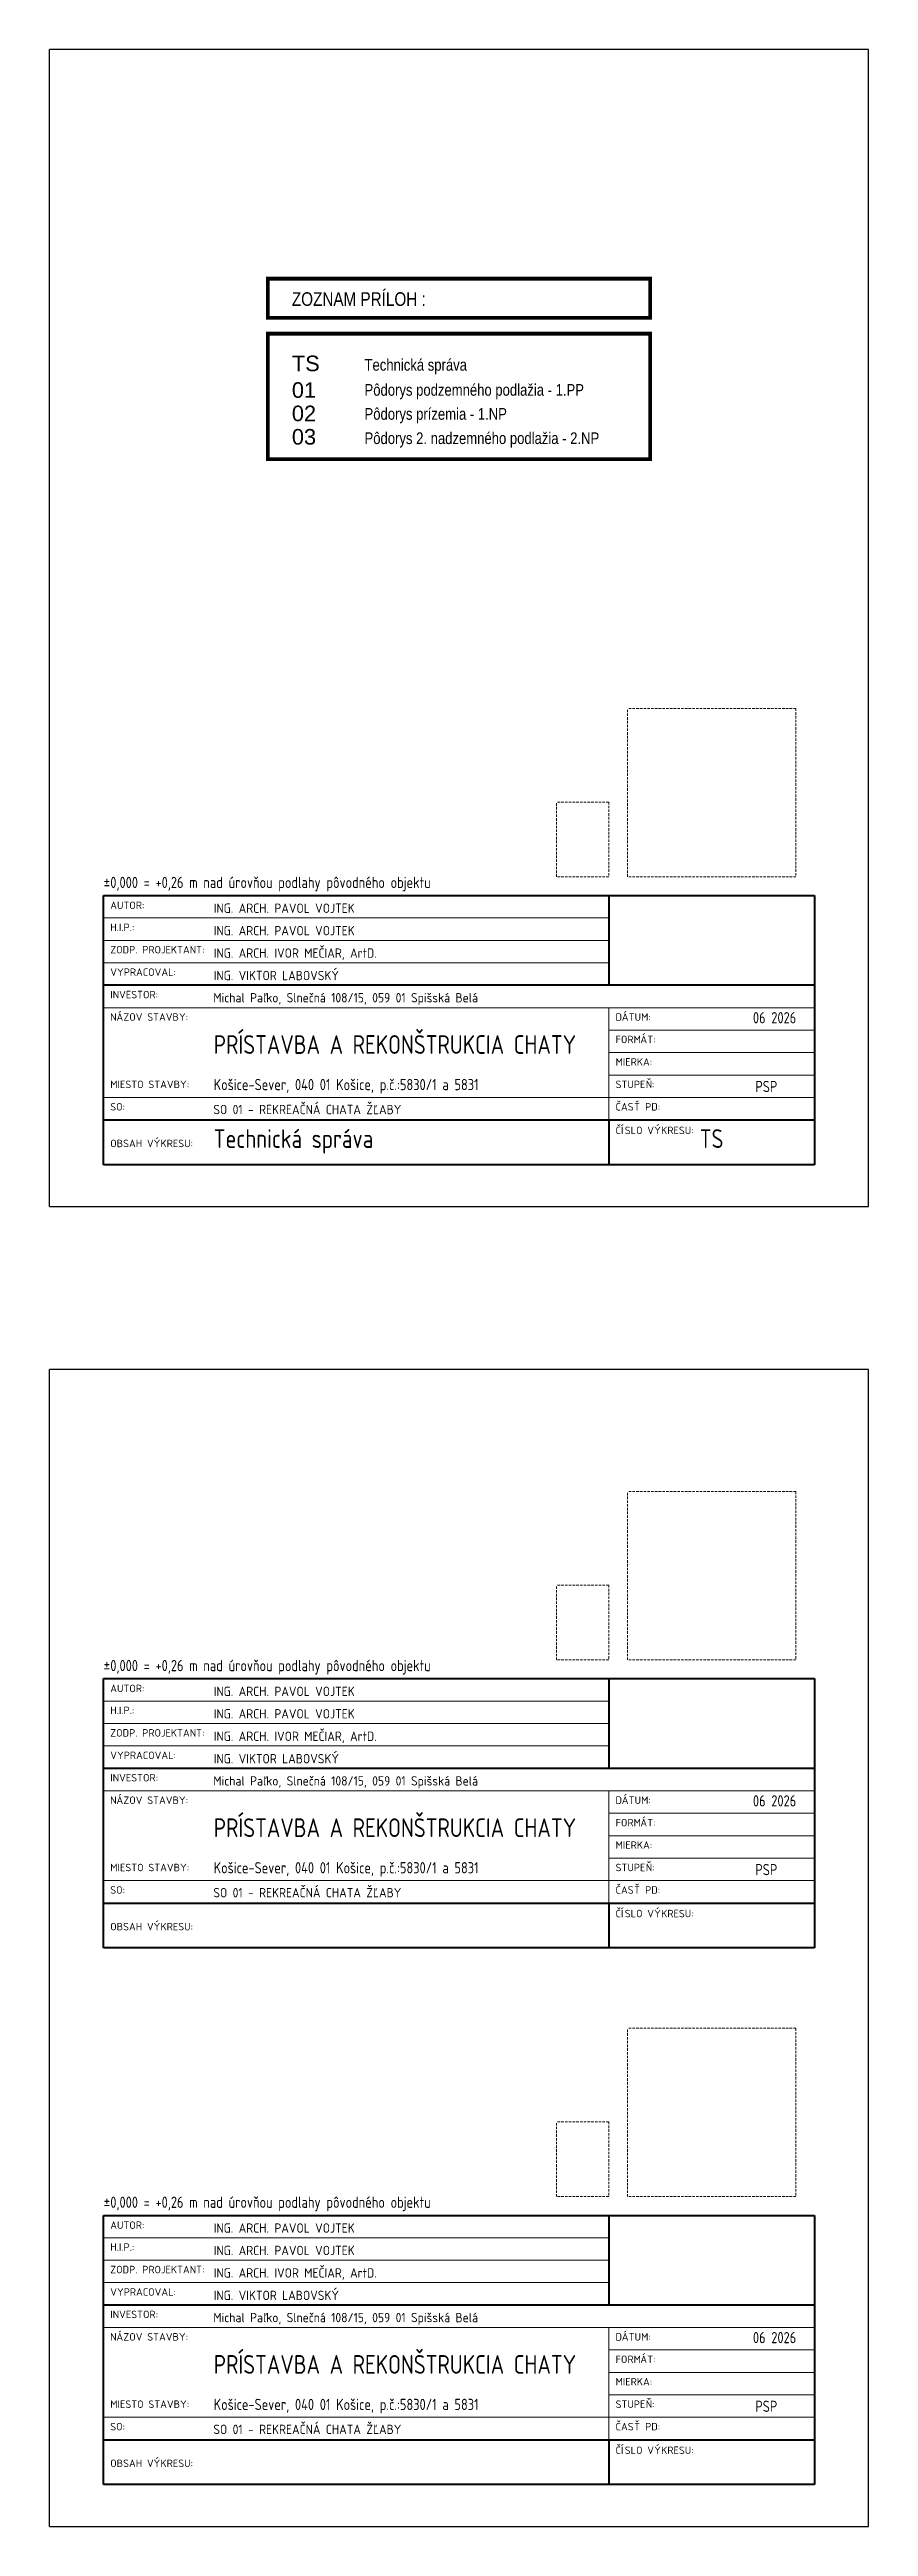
# Model space of a CAD drawing. Header units: millimetres. Extents: x 122211 to 176654, y 13823 to 90794.
# Drawn here: x 160248 to 176654, y 41124 to 90794 of the extents above; entities that cross this region are included whole.
import ezdxf

# ---------------------------------------------------------------- set-up
doc = ezdxf.new("R2010")
doc.units = ezdxf.units.MM
doc.linetypes.add('DASH', pattern=[75, 50, -25])
doc.layers.add('AA_rozpiska', color=7, linetype='Continuous')
doc.layers.add('Rozpiska', color=7, linetype='Continuous')
doc.layers.add('G-ANNO-TTLB', color=6, linetype='Continuous', lineweight=9)
doc.layers.add('G-ANNO-TTLB-WIDE', color=214, linetype='Continuous', lineweight=50)
doc.layers.add('netlac', color=6, linetype='Continuous', plot=False)
doc.styles.add('ARIAL R', font='arial.ttf')
doc.styles.add('ISOCPEUR_2', font='isocpeur.ttf', dxfattribs={"height": 150})
doc.styles.add('ISOCPEUR_3', font='isocpeur.ttf', dxfattribs={"width": 0.8, "height": 320})
doc.styles.add('ISOCPEUR_4', font='isocpeur.ttf', dxfattribs={"width": 0.8, "height": 5})
doc.styles.add('ISOCPEUR_5', font='isocpeur.ttf', dxfattribs={"width": 0.9, "height": 2.5})

msp = doc.modelspace()

# ---------------------------------------------------------------- texts
at = {"layer": 'AA_rozpiska', "color": 7, "style": 'ARIAL R', "width": 0.8}
for s, height, p in [('ZOZNAM PRÍLOH :', 273.44, (165102, 85654)), ('Technická správa', 234.38, (166558, 84354)), ('Pôdorys podzemného podlažia - 1.PP ', 234.38, (166558, 83852)), ('Pôdorys prízemia - 1.NP ', 234.38, (166558, 83370)), ('Pôdorys 2. nadzemného podlažia - 2.NP ', 234.38, (166558, 82883))]:
    msp.add_text(s, height=height, dxfattribs=at).set_placement(p)
at = {"layer": 'AA_rozpiska', "color": 7, "style": 'ARIAL R'}
for s, p in [('TS', (165102, 84344)), ('01', (165102, 83810)), ('02', (165102, 83341)), ('03', (165102, 82872))]:
    msp.add_text(s, height=312.5, dxfattribs=at).set_placement(p)
at = {"layer": 'G-ANNO-TTLB', "color": 7, "attachment_point": 1}
for s, insert, char_height, width, style in [('\\fISOCPEUR|b0|i0|c238|p34|;\\W.9;±', (161326, 74205), 225, 167.75, 'ISOCPEUR_3'), ('0,000 = +0,26 m nad úrovňou podlahy pôvodného objektu', (161464, 74205), 225, 8827.44, 'ISOCPEUR_3'), ('AUTOR:', (161463, 73709), 150, 571.2, 'ISOCPEUR_2'), ('ING. ARCH. PAVOL VOJTEK', (163536, 73669), 187.5, 7123.66, 'ISOCPEUR_5'), ('H.I.P.:', (161463, 73268), 150, 571.2, 'ISOCPEUR_2'), ('ING. ARCH. PAVOL VOJTEK', (163536, 73219), 187.5, 7123.66, 'ISOCPEUR_5'), ('ZODP. PROJEKTANT:', (161463, 72818), 150, 2290.82, 'ISOCPEUR_2'), ('ING. ARCH. IVOR MEČIAR, ArtD.', (163536, 72769), 187.5, 7123.66, 'ISOCPEUR_5'), ('VYPRACOVAL:', (161463, 72368), 150, 1611.39, 'ISOCPEUR_2'), ('ING. VIKTOR LABOVSKÝ', (163536, 72319), 187.5, 7123.66, 'ISOCPEUR_5'), ('INVESTOR:', (161463, 71918), 150, 1160.44, 'ISOCPEUR_2'), ('Michal Paľko, Slnečná 108/15, 059 01 Spišská Belá', (163529, 71874), 187.5, 9497.87, 'ISOCPEUR_5'), ('\\fISOCPEUR|b0|i0|c238|p34|;N', (161463, 71468), 150, 150.32, 'ISOCPEUR_2'), ('\\fISOCPEUR|b0|i0|c238|p34|;Á', (161587, 71468), 150, 168.35, 'ISOCPEUR_2'), ('ZOV STAVBY:', (161726, 71468), 150, 1593.35, 'ISOCPEUR_2'), ('PRÍSTAVBA A REKONŠTRUKCIA CHATY', (163536, 71029), 375, 7359.54, 'ISOCPEUR_4'), ('\\fISOCPEUR|b0|i0|c238|p34|;D', (171588, 71468), 150, 150.32, 'ISOCPEUR_2'), ('\\fISOCPEUR|b0|i0|c238|p34|;Á', (171712, 71468), 150, 168.35, 'ISOCPEUR_2'), ('TUM:', (171851, 71468), 150, 523.1, 'ISOCPEUR_2'), ('\\fISOCPEUR|b0|i0|c238|p34|;Á', (172084, 71018), 150, 168.35, 'ISOCPEUR_2'), ('06 2026', (174340, 71492), 225, 1325.79, 'ISOCPEUR_3'), ('FORM', (171588, 71018), 150, 601.27, 'ISOCPEUR_2'), ('MIERKA:', (171588, 70568), 150, 877.85, 'ISOCPEUR_2'), ('T:', (172223, 71018), 150, 204.43, 'ISOCPEUR_2'), ('MIESTO STAVBY:', (161463, 70118), 150, 1930.06, 'ISOCPEUR_2'), ('\\A1;\\pxt24;Košice-Sever, 040 01 Košice, p.č.:5830/1 a 5831', (163536, 70151), 225, 7215.54, 'ISOCPEUR_3'), ('STUPE', (171588, 70118), 150, 733.54, 'ISOCPEUR_2'), ('\\fISOCPEUR|b0|i0|c238|p34|;Ň', (172193, 70118), 150, 150.32, 'ISOCPEUR_2'), ('\\fISOCPEUR|b0|i0|c238|p34|;:', (172317, 70118), 150, 54.11, 'ISOCPEUR_2'), ('SO:', (161463, 69668), 150, 354.75, 'ISOCPEUR_2'), ('SO 01 - REKREAČNÁ CHATA ŽĽABY', (163529, 69632), 187.5, 6551.98, 'ISOCPEUR_5'), ('\\fISOCPEUR|b0|i0|c238|p34|;Č', (171588, 69668), 150, 132.28, 'ISOCPEUR_2'), ('AS', (171697, 69668), 150, 318.67, 'ISOCPEUR_2'), ('\\fISOCPEUR|b0|i0|c238|p34|;Ť', (171960, 69668), 150, 150.32, 'ISOCPEUR_2'), (' PD:', (172084, 69668), 150, 468.99, 'ISOCPEUR_2'), ('Technická správa', (163536, 69142), 375, 7659.59, 'ISOCPEUR_4'), ('\\fISOCPEUR|b0|i0|c238|p34|;Č', (171588, 69195), 150, 132.28, 'ISOCPEUR_2'), ('\\fISOCPEUR|b0|i0|c238|p34|;Í', (171697, 69195), 150, 90.19, 'ISOCPEUR_2'), ('SLO V', (171772, 69195), 150, 715.51, 'ISOCPEUR_2'), ('\\fISOCPEUR|b0|i0|c238|p34|;Ý', (172362, 69195), 150, 168.35, 'ISOCPEUR_2'), ('KRESU:', (172501, 69195), 150, 787.66, 'ISOCPEUR_2'), ('TS', (173275, 69142), 375, 7659.59, 'ISOCPEUR_4'), ('OBSAH V', (161463, 68933), 150, 1052.21, 'ISOCPEUR_2'), ('\\fISOCPEUR|b0|i0|c238|p34|;Ý', (162331, 68933), 150, 168.35, 'ISOCPEUR_2'), ('KRESU:', (162470, 68933), 150, 787.66, 'ISOCPEUR_2'), ('\\fISOCPEUR|b0|i0|c238|p34|;\\W.9;±', (161326, 58500), 225, 167.75, 'ISOCPEUR_3'), ('0,000 = +0,26 m nad úrovňou podlahy pôvodného objektu', (161464, 58500), 225, 8827.44, 'ISOCPEUR_3'), ('AUTOR:', (161463, 58004), 150, 571.2, 'ISOCPEUR_2'), ('ING. ARCH. PAVOL VOJTEK', (163536, 57964), 187.5, 7123.66, 'ISOCPEUR_5'), ('H.I.P.:', (161463, 57563), 150, 571.2, 'ISOCPEUR_2'), ('ING. ARCH. PAVOL VOJTEK', (163536, 57514), 187.5, 7123.66, 'ISOCPEUR_5'), ('ING. ARCH. IVOR MEČIAR, ArtD.', (163536, 57064), 187.5, 7123.66, 'ISOCPEUR_5'), ('ZODP. PROJEKTANT:', (161463, 57113), 150, 2290.82, 'ISOCPEUR_2'), ('VYPRACOVAL:', (161463, 56663), 150, 1611.39, 'ISOCPEUR_2'), ('ING. VIKTOR LABOVSKÝ', (163536, 56614), 187.5, 7123.66, 'ISOCPEUR_5'), ('INVESTOR:', (161463, 56213), 150, 1160.44, 'ISOCPEUR_2'), ('Michal Paľko, Slnečná 108/15, 059 01 Spišská Belá', (163529, 56169), 187.5, 9497.87, 'ISOCPEUR_5'), ('\\fISOCPEUR|b0|i0|c238|p34|;N', (161463, 55763), 150, 150.32, 'ISOCPEUR_2'), ('\\fISOCPEUR|b0|i0|c238|p34|;Á', (161587, 55763), 150, 168.35, 'ISOCPEUR_2'), ('ZOV STAVBY:', (161726, 55763), 150, 1593.35, 'ISOCPEUR_2'), ('\\fISOCPEUR|b0|i0|c238|p34|;D', (171588, 55763), 150, 150.32, 'ISOCPEUR_2'), ('\\fISOCPEUR|b0|i0|c238|p34|;Á', (171712, 55763), 150, 168.35, 'ISOCPEUR_2'), ('TUM:', (171851, 55763), 150, 523.1, 'ISOCPEUR_2'), ('06 2026', (174340, 55787), 225, 1325.79, 'ISOCPEUR_3'), ('PRÍSTAVBA A REKONŠTRUKCIA CHATY', (163536, 55324), 375, 7359.54, 'ISOCPEUR_4'), ('FORM', (171588, 55313), 150, 601.27, 'ISOCPEUR_2'), ('\\fISOCPEUR|b0|i0|c238|p34|;Á', (172084, 55313), 150, 168.35, 'ISOCPEUR_2'), ('T:', (172223, 55313), 150, 204.43, 'ISOCPEUR_2'), ('MIERKA:', (171588, 54863), 150, 877.85, 'ISOCPEUR_2'), ('MIESTO STAVBY:', (161463, 54413), 150, 1930.06, 'ISOCPEUR_2'), ('\\A1;\\pxt24;Košice-Sever, 040 01 Košice, p.č.:5830/1 a 5831', (163536, 54446), 225, 7215.54, 'ISOCPEUR_3'), ('STUPE', (171588, 54413), 150, 733.54, 'ISOCPEUR_2'), ('\\fISOCPEUR|b0|i0|c238|p34|;Ň', (172193, 54413), 150, 150.32, 'ISOCPEUR_2'), ('\\fISOCPEUR|b0|i0|c238|p34|;:', (172317, 54413), 150, 54.11, 'ISOCPEUR_2'), ('SO:', (161463, 53963), 150, 354.75, 'ISOCPEUR_2'), ('SO 01 - REKREAČNÁ CHATA ŽĽABY', (163529, 53927), 187.5, 6551.98, 'ISOCPEUR_5'), ('\\fISOCPEUR|b0|i0|c238|p34|;Č', (171588, 53963), 150, 132.28, 'ISOCPEUR_2'), ('AS', (171697, 53963), 150, 318.67, 'ISOCPEUR_2'), ('\\fISOCPEUR|b0|i0|c238|p34|;Ť', (171960, 53963), 150, 150.32, 'ISOCPEUR_2'), (' PD:', (172084, 53963), 150, 468.99, 'ISOCPEUR_2'), ('OBSAH V', (161463, 53228), 150, 1052.21, 'ISOCPEUR_2'), ('\\fISOCPEUR|b0|i0|c238|p34|;Ý', (162331, 53228), 150, 168.35, 'ISOCPEUR_2'), ('KRESU:', (162470, 53228), 150, 787.66, 'ISOCPEUR_2'), ('\\fISOCPEUR|b0|i0|c238|p34|;Č', (171588, 53490), 150, 132.28, 'ISOCPEUR_2'), ('\\fISOCPEUR|b0|i0|c238|p34|;Í', (171697, 53490), 150, 90.19, 'ISOCPEUR_2'), ('SLO V', (171772, 53490), 150, 715.51, 'ISOCPEUR_2'), ('\\fISOCPEUR|b0|i0|c238|p34|;Ý', (172362, 53490), 150, 168.35, 'ISOCPEUR_2'), ('KRESU:', (172501, 53490), 150, 787.66, 'ISOCPEUR_2'), ('\\fISOCPEUR|b0|i0|c238|p34|;\\W.9;±', (161326, 47738), 225, 167.75, 'ISOCPEUR_3'), ('0,000 = +0,26 m nad úrovňou podlahy pôvodného objektu', (161464, 47738), 225, 8827.44, 'ISOCPEUR_3'), ('AUTOR:', (161463, 47241), 150, 571.2, 'ISOCPEUR_2'), ('ING. ARCH. PAVOL VOJTEK', (163536, 47202), 187.5, 7123.66, 'ISOCPEUR_5'), ('H.I.P.:', (161463, 46801), 150, 571.2, 'ISOCPEUR_2'), ('ING. ARCH. PAVOL VOJTEK', (163536, 46752), 187.5, 7123.66, 'ISOCPEUR_5'), ('ZODP. PROJEKTANT:', (161463, 46351), 150, 2290.82, 'ISOCPEUR_2'), ('ING. ARCH. IVOR MEČIAR, ArtD.', (163536, 46302), 187.5, 7123.66, 'ISOCPEUR_5'), ('VYPRACOVAL:', (161463, 45901), 150, 1611.39, 'ISOCPEUR_2'), ('ING. VIKTOR LABOVSKÝ', (163536, 45852), 187.5, 7123.66, 'ISOCPEUR_5'), ('INVESTOR:', (161463, 45451), 150, 1160.44, 'ISOCPEUR_2'), ('Michal Paľko, Slnečná 108/15, 059 01 Spišská Belá', (163529, 45407), 187.5, 9497.87, 'ISOCPEUR_5'), ('\\fISOCPEUR|b0|i0|c238|p34|;N', (161463, 45001), 150, 150.32, 'ISOCPEUR_2'), ('\\fISOCPEUR|b0|i0|c238|p34|;Á', (161587, 45001), 150, 168.35, 'ISOCPEUR_2'), ('ZOV STAVBY:', (161726, 45001), 150, 1593.35, 'ISOCPEUR_2'), ('\\fISOCPEUR|b0|i0|c238|p34|;D', (171588, 45001), 150, 150.32, 'ISOCPEUR_2'), ('\\fISOCPEUR|b0|i0|c238|p34|;Á', (171712, 45001), 150, 168.35, 'ISOCPEUR_2'), ('TUM:', (171851, 45001), 150, 523.1, 'ISOCPEUR_2'), ('06 2026', (174340, 45024), 225, 1325.79, 'ISOCPEUR_3'), ('PRÍSTAVBA A REKONŠTRUKCIA CHATY', (163536, 44561), 375, 7359.54, 'ISOCPEUR_4'), ('FORM', (171588, 44551), 150, 601.27, 'ISOCPEUR_2'), ('\\fISOCPEUR|b0|i0|c238|p34|;Á', (172084, 44551), 150, 168.35, 'ISOCPEUR_2'), ('T:', (172223, 44551), 150, 204.43, 'ISOCPEUR_2'), ('MIERKA:', (171588, 44101), 150, 877.85, 'ISOCPEUR_2'), ('MIESTO STAVBY:', (161463, 43651), 150, 1930.06, 'ISOCPEUR_2'), ('SO 01 - REKREAČNÁ CHATA ŽĽABY', (163529, 43165), 187.5, 6551.98, 'ISOCPEUR_5'), ('\\A1;\\pxt24;Košice-Sever, 040 01 Košice, p.č.:5830/1 a 5831', (163536, 43684), 225, 7215.54, 'ISOCPEUR_3'), ('STUPE', (171588, 43651), 150, 733.54, 'ISOCPEUR_2'), ('\\fISOCPEUR|b0|i0|c238|p34|;Č', (171588, 43201), 150, 132.28, 'ISOCPEUR_2'), ('\\fISOCPEUR|b0|i0|c238|p34|;Ť', (171960, 43201), 150, 150.32, 'ISOCPEUR_2'), ('\\fISOCPEUR|b0|i0|c238|p34|;Ň', (172193, 43651), 150, 150.32, 'ISOCPEUR_2'), ('\\fISOCPEUR|b0|i0|c238|p34|;:', (172317, 43651), 150, 54.11, 'ISOCPEUR_2'), ('SO:', (161463, 43201), 150, 354.75, 'ISOCPEUR_2'), ('\\fISOCPEUR|b0|i0|c238|p34|;Č', (171588, 42727), 150, 132.28, 'ISOCPEUR_2'), ('\\fISOCPEUR|b0|i0|c238|p34|;Í', (171697, 42727), 150, 90.19, 'ISOCPEUR_2'), ('AS', (171697, 43201), 150, 318.67, 'ISOCPEUR_2'), ('SLO V', (171772, 42727), 150, 715.51, 'ISOCPEUR_2'), (' PD:', (172084, 43201), 150, 468.99, 'ISOCPEUR_2'), ('\\fISOCPEUR|b0|i0|c238|p34|;Ý', (172362, 42727), 150, 168.35, 'ISOCPEUR_2'), ('KRESU:', (172501, 42727), 150, 787.66, 'ISOCPEUR_2'), ('OBSAH V', (161463, 42466), 150, 1052.21, 'ISOCPEUR_2'), ('\\fISOCPEUR|b0|i0|c238|p34|;Ý', (162331, 42466), 150, 168.35, 'ISOCPEUR_2'), ('KRESU:', (162470, 42466), 150, 787.66, 'ISOCPEUR_2')]:
    msp.add_mtext(s, dxfattribs=dict(at, insert=insert, char_height=char_height, width=width, style=style))
at = {"layer": 'G-ANNO-TTLB', "color": 0, "char_height": 225, "width": 2099.62, "attachment_point": 1, "style": 'ISOCPEUR_3'}
for s, insert in [('PSP', (174389, 70113)), ('PSP', (174389, 54408)), ('\\pxt4;PSP', (174389, 43646))]:
    msp.add_mtext(s, dxfattribs=dict(at, insert=insert))

# ---------------------------------------------------------------- linework, layer by layer
msp.add_line((176654, 68430), (176654, 89955))
at = {"layer": 'G-ANNO-TTLB', "color": 7, "linetype": 'DASH'}
for p, q in [((171826, 74205), (171826, 77580)), ((175201, 77580), (171826, 77580)), ((175201, 77580), (175201, 74205)), ((170401, 74205), (170401, 75705)), ((171451, 75705), (170401, 75705)), ((171451, 75705), (171451, 74205)), ((171451, 74205), (170401, 74205)), ((175201, 74205), (171826, 74205)), ((171826, 58500), (171826, 61875)), ((175201, 61875), (171826, 61875)), ((175201, 61875), (175201, 58500)), ((170401, 58500), (170401, 60000)), ((171451, 60000), (170401, 60000)), ((171451, 60000), (171451, 58500)), ((171451, 58500), (170401, 58500)), ((175201, 58500), (171826, 58500)), ((171826, 47738), (171826, 51113)), ((175201, 51113), (171826, 51113)), ((175201, 51113), (175201, 47738)), ((170401, 47738), (170401, 49238)), ((171451, 49238), (170401, 49238)), ((171451, 49238), (171451, 47738)), ((171451, 47738), (170401, 47738)), ((175201, 47738), (171826, 47738))]:
    msp.add_line(p, q, dxfattribs=at)
at = {"layer": 'G-ANNO-TTLB', "color": 7}
for p, q in [((171451, 73380), (161326, 73380)), ((171451, 72930), (161326, 72930)), ((171451, 72480), (161326, 72480)), ((175576, 71580), (161326, 71580)), ((171451, 71580), (171451, 69330)), ((175576, 71130), (171451, 71130)), ((175576, 70680), (171451, 70680)), ((175576, 70230), (171451, 70230)), ((175576, 69780), (161326, 69780)), ((171451, 57675), (161326, 57675)), ((171451, 57225), (161326, 57225)), ((171451, 56775), (161326, 56775)), ((175576, 55875), (161326, 55875)), ((171451, 55875), (171451, 53625)), ((175576, 55425), (171451, 55425)), ((175576, 54975), (171451, 54975)), ((175576, 54525), (171451, 54525)), ((175576, 54075), (161326, 54075)), ((171451, 46913), (161326, 46913)), ((171451, 46463), (161326, 46463)), ((171451, 46013), (161326, 46013)), ((175576, 45113), (161326, 45113)), ((171451, 45113), (171451, 42863)), ((175576, 44663), (171451, 44663)), ((175576, 44213), (171451, 44213)), ((175576, 43763), (171451, 43763)), ((175576, 43313), (161326, 43313))]:
    msp.add_line(p, q, dxfattribs=at)
at = {"layer": 'G-ANNO-TTLB-WIDE', "color": 7}
for p, q in [((161326, 73830), (175576, 73830)), ((161326, 68430), (161326, 73830)), ((171451, 73830), (171451, 72030)), ((175576, 73830), (175576, 68430)), ((175576, 72030), (161326, 72030)), ((161326, 69330), (175576, 69330)), ((171451, 69330), (171451, 68430)), ((175576, 68430), (161326, 68430)), ((161326, 58125), (175576, 58125)), ((161326, 52725), (161326, 58125)), ((171451, 58125), (171451, 56325)), ((175576, 58125), (175576, 52725)), ((175576, 56325), (161326, 56325)), ((161326, 53625), (175576, 53625)), ((171451, 53625), (171451, 52725)), ((175576, 52725), (161326, 52725)), ((161326, 47363), (175576, 47363)), ((161326, 41963), (161326, 47363)), ((171451, 47363), (171451, 45563)), ((175576, 47363), (175576, 41963)), ((175576, 45563), (161326, 45563)), ((161326, 42863), (175576, 42863)), ((171451, 42863), (171451, 41963)), ((175576, 41963), (161326, 41963))]:
    msp.add_line(p, q, dxfattribs=at)
at = {"layer": 'netlac'}
for p, q in [((160248, 67591), (160248, 90794)), ((160248, 41124), (160248, 64327))]:
    msp.add_line(p, q, dxfattribs=at)
for points in [[(160248, 67591), (176654, 67591), (176654, 90794), (160248, 90794)], [(160248, 41124), (176654, 41124), (176654, 64327), (160248, 64327)]]:
    msp.add_lwpolyline(points, dxfattribs=at)
at = {"layer": 'Rozpiska', "color": 7, "linetype": 'Continuous', "const_width": 74.8}
for points in [[(164618, 85415), (164618, 86200), (172283, 86200), (172283, 85415)], [(164618, 82578), (164618, 85096), (172283, 85096), (172283, 82578)]]:
    msp.add_lwpolyline(points, close=True, dxfattribs=at)

msp.set_redraw_order([(e.dxf.handle, doc.entitydb.next_handle()) for e in msp.query("TEXT MTEXT ATTDEF DIMENSION ARC_DIMENSION")])  # texts and dimensions are drawn at this point

doc.saveas('drawing.dxf')
